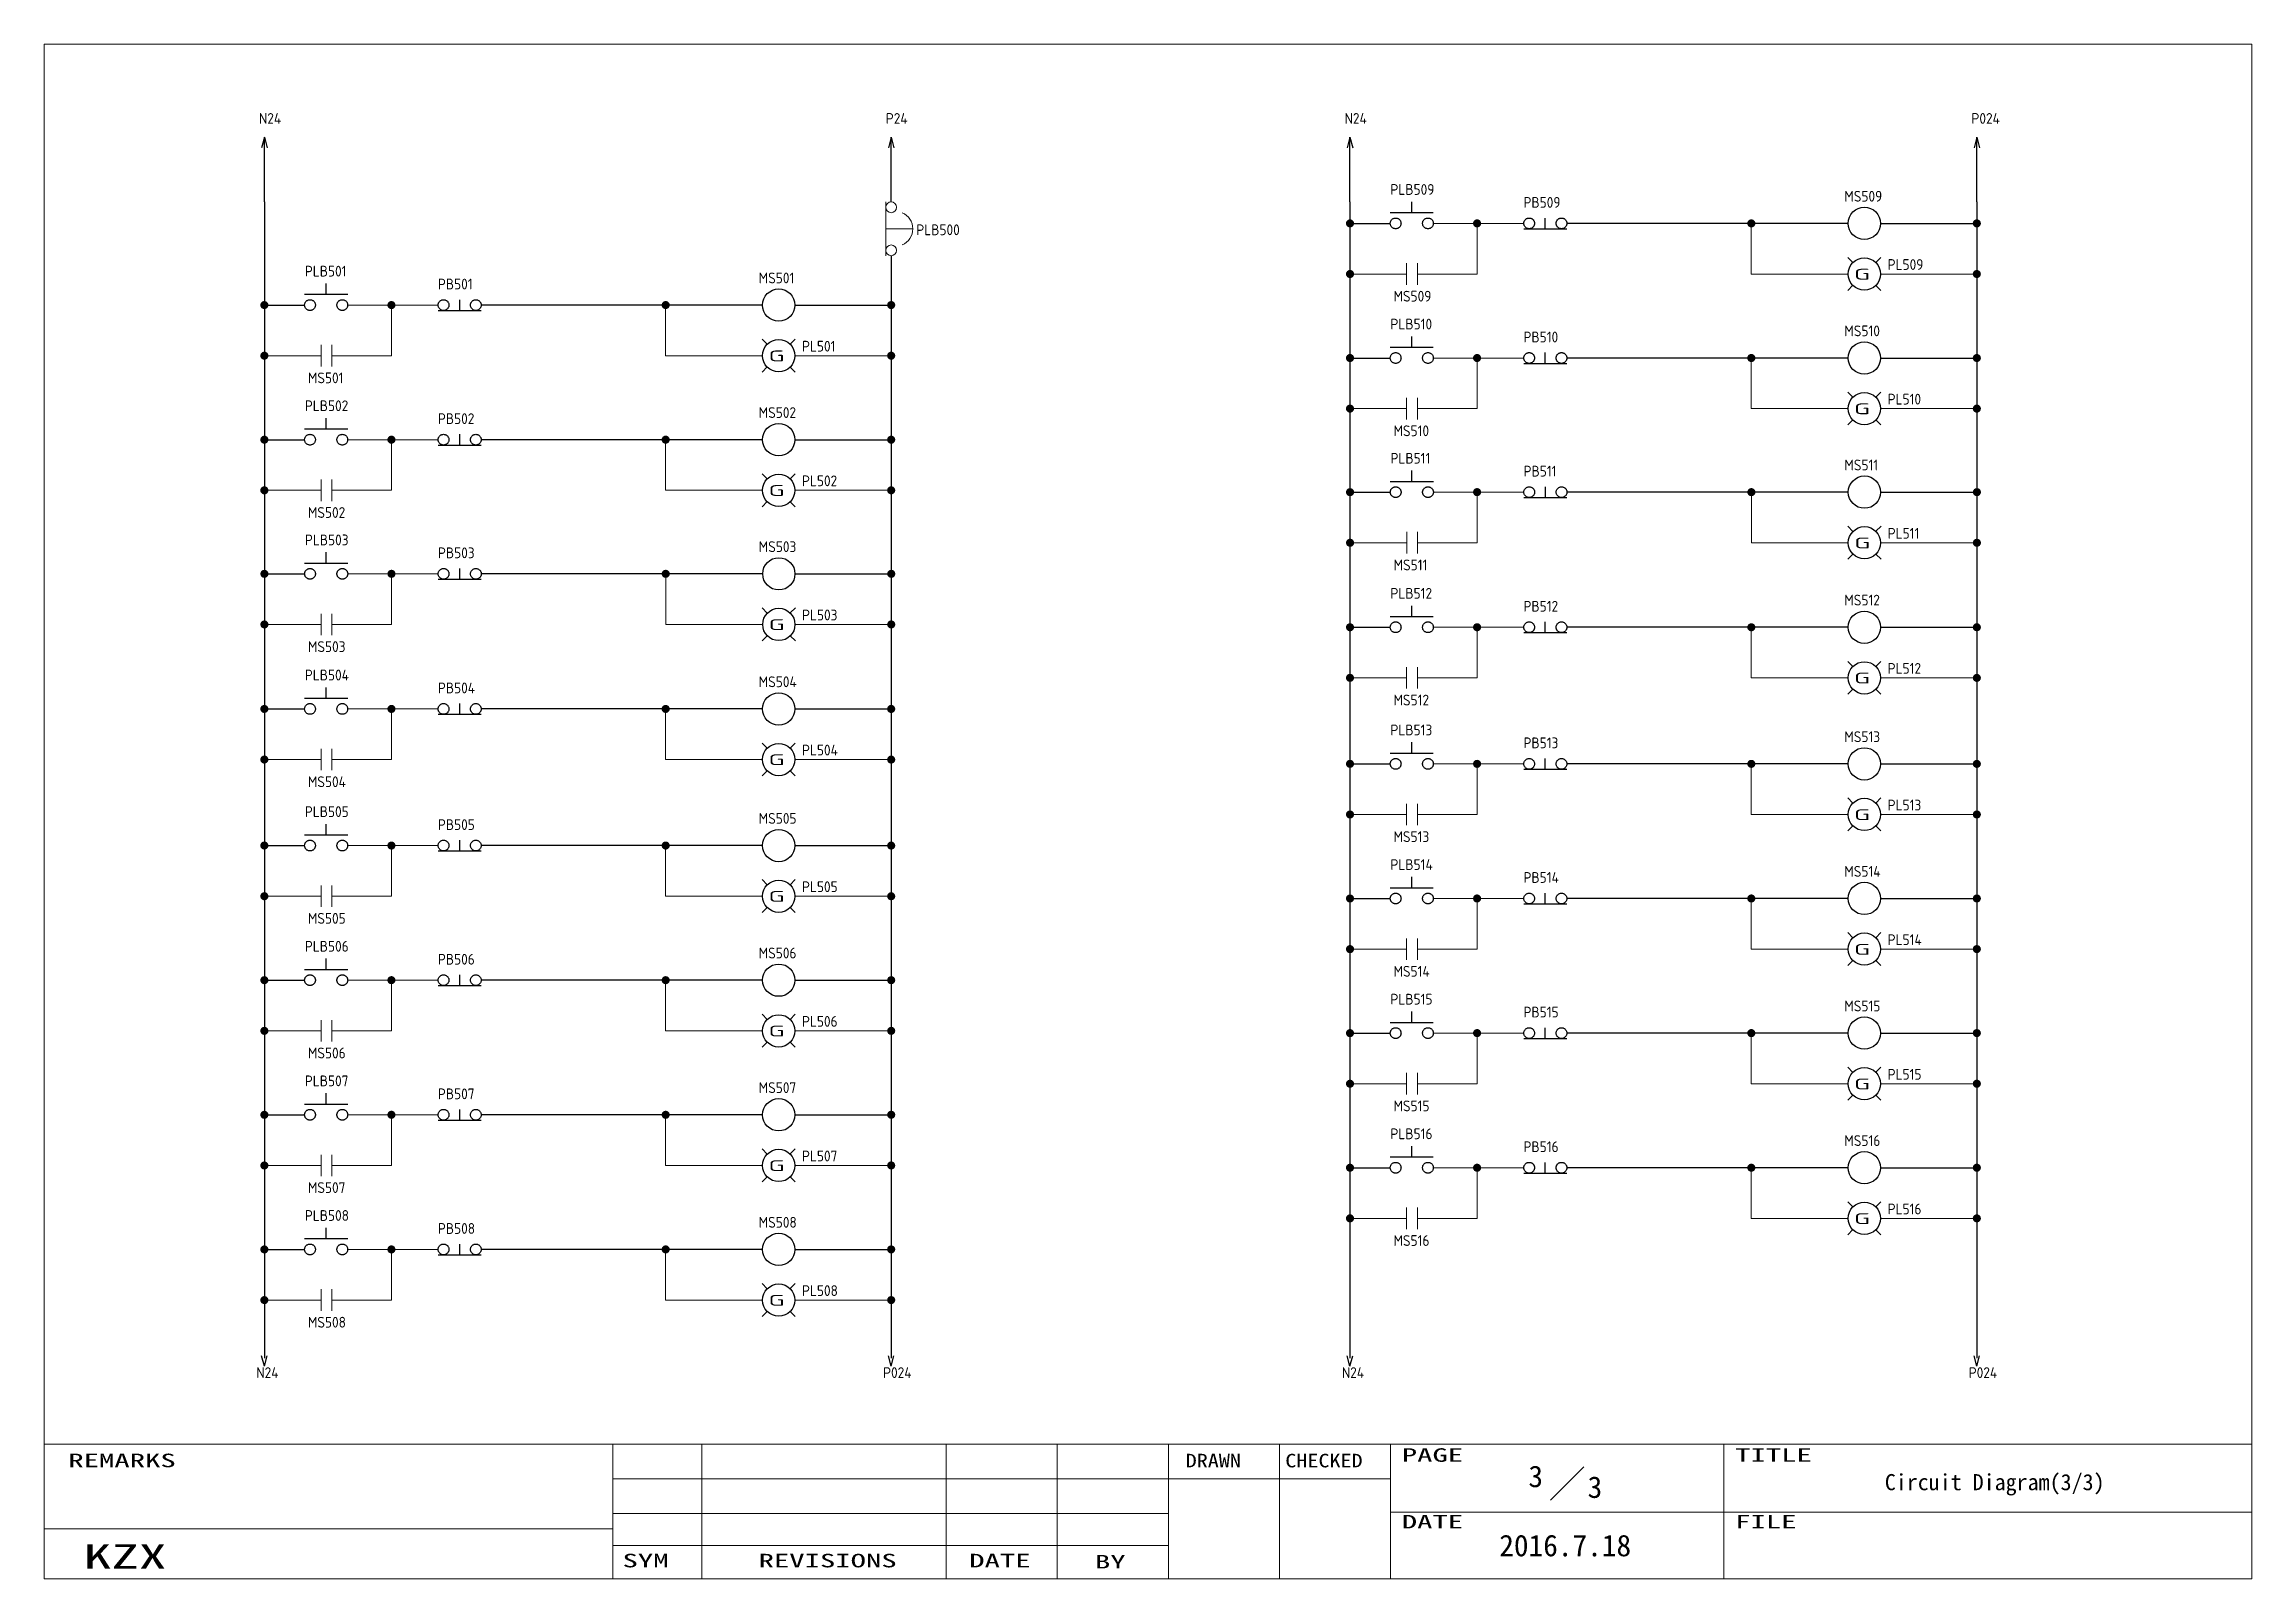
# Model space of a CAD drawing. Extents: x -319 to 2858, y -2689 to 285.
# Drawn here: x 1914 to 2324, y -2138.2 to -1853.2 of the extents above; entities that cross this region are included whole.
import ezdxf
from ezdxf.enums import TextEntityAlignment as Align

# ---------------------------------------------------------------- set-up
doc = ezdxf.new("R2010")
doc.units = 0
doc.header["$LTSCALE"] = 0.3
doc.header["$MEASUREMENT"] = 0
doc.linetypes.add('実線', pattern=[20001, 20000, -1])
doc.layers.get('0').update_dxf_attribs({"linetype": '実線'})
for name, color, linetype, lineweight in [('01図枠', 5, 'CONTINUOUS', 9), ('02接続図', 7, 'CONTINUOUS', 5), ('10外形', 7, 'CONTINUOUS', 9)]:
    doc.layers.add(name, color=color, linetype=linetype, lineweight=lineweight)
doc.layers.add('BLOCK', color=7, linetype='CONTINUOUS')
doc.layers.add('図形１', color=7, linetype='実線')
doc.styles.get("Standard").update_dxf_attribs({"font": 'ISOCP.shx', "height": 4, "bigfont": 'extfont.shx'})
doc.styles.add('電気標準', font='ISOCP.shx', dxfattribs={"height": 2.5, "bigfont": 'extfont.shx'})
doc.styles.add('ＭＳＰゴシック', font='')
doc.styles.get('ＭＳＰゴシック').set_extended_font_data('SimSun')

msp = doc.modelspace()

# ---------------------------------------------------------------- texts
at = {"width": 2.307692}
for p, p2 in [((2250.14, -1896.96), (2253.14, -1896.96)), ((2048.53, -1912.13), (2051.53, -1912.13)), ((2250.14, -1921.96), (2253.14, -1921.96)), ((2048.53, -1937.13), (2051.53, -1937.13)), ((2250.16, -1946.87), (2253.16, -1946.87)), ((2048.54, -1962.04), (2051.54, -1962.04)), ((2250.14, -1971.96), (2253.14, -1971.96)), ((2048.53, -1987.13), (2051.53, -1987.13)), ((2250.14, -1997.34), (2253.14, -1997.34)), ((2048.53, -2012.51), (2051.53, -2012.51)), ((2250.14, -2022.34), (2253.14, -2022.34)), ((2048.53, -2037.51), (2051.53, -2037.51)), ((2250.14, -2047.34), (2253.14, -2047.34)), ((2048.53, -2062.51), (2051.53, -2062.51)), ((2250.14, -2072.34), (2253.14, -2072.34)), ((2048.53, -2087.51), (2051.53, -2087.51))]:
    msp.add_text('G', height=2, dxfattribs=at).set_placement(p, p2, align=Align.FIT)
at = {"layer": '01図枠', "linetype": 'Continuous', "lineweight": 5, "style": 'ＭＳＰゴシック'}
for s, height, width, p in [('REMARKS', 2.513, 1.666667, (1918.5, -2114.99)), ('DRAWN', 2.513, 1.2, (2126.01, -2115.02)), ('CHECKED', 2.513, 1.2, (2144.51, -2115.02)), ('PAGE', 2.513, 1.666667, (2166.14, -2113.99)), ('TITLE', 2.513, 1.666667, (2228.05, -2113.99)), ('DATE', 2.513, 1.666667, (2166.14, -2126.37)), ('FILE', 2.513, 1.666667, (2228.05, -2126.37)), ('KZX', 4.523, 1.666667, (1921.34, -2131.83)), ('SYM', 2.513, 1.666667, (2021.42, -2133.59))]:
    msp.add_text(s, height=height, dxfattribs=dict(at, width=width)).set_placement(p, align=Align.TOP_LEFT)
at = {"layer": '01図枠', "linetype": 'Continuous', "lineweight": 5, "style": 'ＭＳＰゴシック', "width": 1.666667}
for s, p in [('REVISIONS', (2059.51, -2133.59)), ('DATE', (2091.51, -2133.59)), ('BY', (2112.01, -2133.8))]:
    msp.add_text(s, height=2.513, dxfattribs=at).set_placement(p, align=Align.TOP_CENTER)
at = {"layer": '02接続図', "style": 'ＭＳＰゴシック'}
for s, p in [('3', (2191.01, -2119.24)), ('3', (2202.01, -2121.24)), ('2016.7.18', (2196.49, -2132.08))]:
    msp.add_text(s, height=4, dxfattribs=at).set_placement(p, align=Align.MIDDLE)
msp.add_text('Circuit Diagram(3/3)', height=3, dxfattribs=at).set_placement((2255.84, -2120.28), align=Align.MIDDLE_LEFT)
at = {"layer": '図形１', "color": 7, "linetype": '実線', "style": '電気標準'}
for s, p in [('N24', (1953.91, -1868.03)), ('P24', (2070.31, -1868.03)), ('N24', (2155.52, -1868.03)), ('P024', (2271.93, -1868.03)), ('N24', (1953.41, -2100.94)), ('P024', (2069.81, -2100.94)), ('N24', (2155.02, -2100.94)), ('P024', (2271.43, -2100.94))]:
    msp.add_text(s, height=2, dxfattribs=at).set_placement(p)
at = {"layer": '図形１', "color": 4, "style": '電気標準'}
for s, p in [('PLB509', (2164.03, -1881.22)), ('PB509', (2188.74, -1883.62)), ('MS509', (2248.33, -1882.48)), ('PLB500', (2075.98, -1888.71)), ('PL509', (2256.37, -1895.16)), ('PLB501', (1962.42, -1896.39)), ('PB501', (1987.13, -1898.79)), ('MS501', (2046.71, -1897.65)), ('MS509', (2164.6, -1901.04)), ('PLB510', (2164.03, -1906.22)), ('MS510', (2248.33, -1907.48)), ('PL501', (2054.75, -1910.33)), ('PB510', (2188.74, -1908.62)), ('MS501', (1962.99, -1916.21)), ('PL510', (2256.37, -1920.16)), ('PLB502', (1962.42, -1921.39)), ('PB502', (1987.13, -1923.79)), ('MS502', (2046.71, -1922.65)), ('MS510', (2164.6, -1926.04)), ('PLB511', (2164.04, -1931.13)), ('MS511', (2248.34, -1932.39)), ('PL502', (2054.75, -1935.33)), ('PB511', (2188.76, -1933.53)), ('MS502', (1962.99, -1941.21)), ('PL511', (2256.38, -1945.07)), ('PLB503', (1962.43, -1946.3)), ('PB503', (1987.14, -1948.7)), ('MS503', (2046.72, -1947.56)), ('MS511', (2164.62, -1950.95)), ('PLB512', (2164.03, -1956.22)), ('MS512', (2248.33, -1957.48)), ('PL503', (2054.76, -1960.24)), ('PB512', (2188.74, -1958.62)), ('MS503', (1963, -1966.12)), ('PLB504', (1962.42, -1971.39)), ('PB504', (1987.13, -1973.79)), ('MS504', (2046.71, -1972.65)), ('PL512', (2256.37, -1970.16)), ('MS512', (2164.6, -1976.04)), ('PLB513', (2164.03, -1981.59)), ('PL504', (2054.75, -1985.33)), ('PB513', (2188.74, -1983.99)), ('MS513', (2248.33, -1982.85)), ('MS504', (1962.99, -1991.21)), ('PLB505', (1962.42, -1996.76)), ('MS505', (2046.71, -1998.02)), ('PL513', (2256.37, -1995.54)), ('PB505', (1987.13, -1999.17)), ('MS513', (2164.6, -2001.41)), ('PLB514', (2164.03, -2006.59)), ('PL505', (2054.75, -2010.71)), ('PB514', (2188.74, -2008.99)), ('MS514', (2248.33, -2007.85)), ('MS505', (1962.99, -2016.58)), ('PLB506', (1962.42, -2021.76)), ('MS506', (2046.71, -2023.02)), ('PL514', (2256.37, -2020.54)), ('PB506', (1987.13, -2024.17)), ('MS514', (2164.6, -2026.41)), ('PLB515', (2164.03, -2031.59)), ('PB515', (2188.74, -2033.99)), ('MS515', (2248.33, -2032.85)), ('PL506', (2054.75, -2035.71)), ('MS506', (1962.99, -2041.58)), ('PLB507', (1962.42, -2046.76)), ('PL515', (2256.37, -2045.54)), ('PB507', (1987.13, -2049.17)), ('MS507', (2046.71, -2048.02)), ('MS515', (2164.6, -2051.41)), ('PLB516', (2164.03, -2056.59)), ('PB516', (2188.74, -2058.99)), ('MS516', (2248.33, -2057.85)), ('PL507', (2054.75, -2060.71)), ('MS507', (1962.99, -2066.58)), ('PLB508', (1962.42, -2071.76)), ('PL516', (2256.37, -2070.54)), ('PB508', (1987.13, -2074.17)), ('MS508', (2046.71, -2073.02)), ('MS516', (2164.6, -2076.41)), ('PL508', (2054.75, -2085.71)), ('MS508', (1962.99, -2091.58))]:
    msp.add_text(s, height=2, dxfattribs=at).set_placement(p)

# ---------------------------------------------------------------- blocks, each defined once
blk = doc.blocks.new('矢印（右向）')
at = {"layer": 'BLOCK'}
for q in [(-1.93, 0.52), (-1.93, -0.52)]:
    blk.add_line((0, 0), q, dxfattribs=at)

# ---------------------------------------------------------------- linework, layer by layer
for p, q in [((1954.91, -1882.53), (1954.91, -1870.53)), ((2071.31, -1882.53), (2071.31, -1870.53)), ((2156.52, -1882.53), (2156.52, -1870.53)), ((2272.93, -1882.53), (2272.93, -1870.53)), ((2164, -1884.52), (2172, -1884.52)), ((2168, -1884.52), (2168, -1882.52)), ((2192.8, -1887.52), (2192.8, -1885.52)), ((2188.8, -1887.52), (2196.8, -1887.52)), ((2249.05, -1886.52), (2196.8, -1886.52)), ((2255.05, -1886.52), (2272.93, -1886.52)), ((1966.38, -1899.69), (1966.38, -1897.69)), ((1962.38, -1899.69), (1970.38, -1899.69)), ((1991.18, -1902.69), (1991.18, -1900.69)), ((2047.43, -1901.69), (1995.18, -1901.69)), ((2053.43, -1901.69), (2071.31, -1901.69)), ((1987.18, -1902.69), (1995.18, -1902.69)), ((2164, -1909.52), (2172, -1909.52)), ((2168, -1909.52), (2168, -1907.52)), ((2192.8, -1912.52), (2192.8, -1910.52)), ((2188.8, -1912.52), (2196.8, -1912.52)), ((2249.05, -1911.52), (2196.8, -1911.52)), ((2255.05, -1911.52), (2272.93, -1911.52)), ((1966.38, -1924.69), (1966.38, -1922.69)), ((1962.38, -1924.69), (1970.38, -1924.69)), ((1991.18, -1927.69), (1991.18, -1925.69)), ((2047.43, -1926.69), (1995.18, -1926.69)), ((2053.43, -1926.69), (2071.31, -1926.69)), ((1987.18, -1927.69), (1995.18, -1927.69)), ((2164.01, -1934.43), (2172.01, -1934.43)), ((2168.01, -1934.43), (2168.01, -1932.43)), ((2188.81, -1937.43), (2196.81, -1937.43)), ((2192.81, -1937.43), (2192.81, -1935.43)), ((2249.06, -1936.43), (2196.81, -1936.43)), ((2255.06, -1936.43), (2272.94, -1936.43)), ((1962.39, -1949.6), (1970.39, -1949.6)), ((1966.39, -1949.6), (1966.39, -1947.6)), ((1991.19, -1952.6), (1991.19, -1950.6)), ((2047.45, -1951.6), (1995.19, -1951.6)), ((2053.45, -1951.6), (2071.32, -1951.6)), ((1987.19, -1952.6), (1995.19, -1952.6)), ((2164, -1959.52), (2172, -1959.52)), ((2168, -1959.52), (2168, -1957.52)), ((2188.8, -1962.52), (2196.8, -1962.52)), ((2192.8, -1962.52), (2192.8, -1960.52)), ((2249.05, -1961.52), (2196.8, -1961.52)), ((2255.05, -1961.52), (2272.93, -1961.52)), ((1962.38, -1974.69), (1970.38, -1974.69)), ((1966.38, -1974.69), (1966.38, -1972.69)), ((1991.18, -1977.69), (1991.18, -1975.69)), ((1987.18, -1977.69), (1995.18, -1977.69)), ((2047.43, -1976.69), (1995.18, -1976.69)), ((2053.43, -1976.69), (2071.31, -1976.69)), ((2168, -1984.89), (2168, -1982.89)), ((2164, -1984.89), (2172, -1984.89)), ((2188.8, -1987.89), (2196.8, -1987.89)), ((2192.8, -1987.89), (2192.8, -1985.89)), ((2249.05, -1986.89), (2196.8, -1986.89)), ((2255.05, -1986.89), (2272.93, -1986.89)), ((1962.38, -2000.06), (1970.38, -2000.06)), ((1966.38, -2000.06), (1966.38, -1998.06)), ((1987.18, -2003.06), (1995.18, -2003.06)), ((1991.18, -2003.06), (1991.18, -2001.06)), ((2047.43, -2002.06), (1995.18, -2002.06)), ((2053.43, -2002.06), (2071.31, -2002.06)), ((2168, -2009.89), (2168, -2007.89)), ((2164, -2009.89), (2172, -2009.89)), ((2188.8, -2012.89), (2196.8, -2012.89)), ((2192.8, -2012.89), (2192.8, -2010.89)), ((2249.05, -2011.89), (2196.8, -2011.89)), ((2255.05, -2011.89), (2272.93, -2011.89)), ((1962.38, -2025.06), (1970.38, -2025.06)), ((1966.38, -2025.06), (1966.38, -2023.06)), ((1987.18, -2028.06), (1995.18, -2028.06)), ((1991.18, -2028.06), (1991.18, -2026.06)), ((2047.43, -2027.06), (1995.18, -2027.06)), ((2053.43, -2027.06), (2071.31, -2027.06)), ((2168, -2034.89), (2168, -2032.89)), ((2164, -2034.89), (2172, -2034.89)), ((2192.8, -2037.89), (2192.8, -2035.89)), ((2249.05, -2036.89), (2196.8, -2036.89)), ((2255.05, -2036.89), (2272.93, -2036.89)), ((2188.8, -2037.89), (2196.8, -2037.89)), ((1966.38, -2050.06), (1966.38, -2048.06)), ((1962.38, -2050.06), (1970.38, -2050.06)), ((1987.18, -2053.06), (1995.18, -2053.06)), ((1991.18, -2053.06), (1991.18, -2051.06)), ((2047.43, -2052.06), (1995.18, -2052.06)), ((2053.43, -2052.06), (2071.31, -2052.06)), ((2168, -2059.89), (2168, -2057.89)), ((2164, -2059.89), (2172, -2059.89)), ((2192.8, -2062.89), (2192.8, -2060.89)), ((2249.05, -2061.89), (2196.8, -2061.89)), ((2255.05, -2061.89), (2272.93, -2061.89)), ((2188.8, -2062.89), (2196.8, -2062.89)), ((1966.38, -2075.06), (1966.38, -2073.06)), ((1962.38, -2075.06), (1970.38, -2075.06)), ((1987.18, -2078.06), (1995.18, -2078.06)), ((1991.18, -2078.06), (1991.18, -2076.06)), ((2047.43, -2077.06), (1995.18, -2077.06)), ((2053.43, -2077.06), (2071.31, -2077.06))]:
    msp.add_line(p, q)
for centre in [(2165, -1886.52), (2171, -1886.52), (2189.8, -1886.52), (2195.8, -1886.52), (1963.38, -1901.69), (1969.38, -1901.69), (1988.18, -1901.69), (1994.18, -1901.69), (2165, -1911.52), (2171, -1911.52), (2189.8, -1911.52), (2195.8, -1911.52), (1963.38, -1926.69), (1969.38, -1926.69), (1988.18, -1926.69), (1994.18, -1926.69), (2165.01, -1936.43), (2171.01, -1936.43), (2189.81, -1936.43), (2195.81, -1936.43), (1963.39, -1951.6), (1969.39, -1951.6), (1988.19, -1951.6), (1994.19, -1951.6), (2165, -1961.52), (2171, -1961.52), (2189.8, -1961.52), (2195.8, -1961.52), (1963.38, -1976.69), (1969.38, -1976.69), (1988.18, -1976.69), (1994.18, -1976.69), (2165, -1986.89), (2171, -1986.89), (2189.8, -1986.89), (2195.8, -1986.89), (1963.38, -2002.06), (1969.38, -2002.06), (1988.18, -2002.06), (1994.18, -2002.06), (2165, -2011.89), (2171, -2011.89), (2189.8, -2011.89), (2195.8, -2011.89), (1963.38, -2027.06), (1969.38, -2027.06), (1988.18, -2027.06), (1994.18, -2027.06), (2165, -2036.89), (2171, -2036.89), (2189.8, -2036.89), (2195.8, -2036.89), (1963.38, -2052.06), (1969.38, -2052.06), (1988.18, -2052.06), (1994.18, -2052.06), (2165, -2061.89), (2171, -2061.89), (2189.8, -2061.89), (2195.8, -2061.89), (1963.38, -2077.06), (1969.38, -2077.06), (1988.18, -2077.06), (1994.18, -2077.06)]:
    msp.add_circle(centre, 1)
at = {"layer": '01図枠', "linetype": 'Continuous', "lineweight": 5}
for p, q in [((1914.01, -2138.24), (1914.01, -1853.24)), ((1914.01, -1853.24), (2324.01, -1853.24)), ((2324.01, -1853.24), (2324.01, -2138.24)), ((1914.01, -2113.24), (2324.01, -2113.24)), ((2019.62, -2113.24), (2019.62, -2138.24)), ((2036.13, -2113.24), (2036.13, -2138.24)), ((2081.53, -2113.24), (2081.53, -2138.24)), ((2102.16, -2113.24), (2102.16, -2138.24)), ((2122.8, -2113.24), (2122.8, -2138.24)), ((2143.44, -2138.24), (2143.44, -2113.24)), ((2164.07, -2113.24), (2164.07, -2138.24)), ((2225.98, -2138.24), (2225.98, -2113.24)), ((2019.62, -2119.66), (2122.8, -2119.66)), ((2122.8, -2119.66), (2164.07, -2119.66)), ((2199.93, -2117.43), (2193.74, -2123.62)), ((2019.62, -2126.09), (2122.8, -2126.09)), ((2164.07, -2125.85), (2324.01, -2125.85)), ((2019.62, -2128.95), (1914.01, -2128.95)), ((2019.62, -2132.04), (2122.8, -2132.04)), ((2324.01, -2138.24), (1914.01, -2138.24))]:
    msp.add_line(p, q, dxfattribs=at)
at = {"layer": '02接続図'}
for p, q in [((2070.34, -1882.53), (2070.34, -1892.53)), ((2075.34, -1887.53), (2070.34, -1887.53))]:
    msp.add_line(p, q, dxfattribs=at)
at = {"layer": '02接続図', "linetype": 'Continuous'}
for p, q in [((2167.04, -1897.92), (2167.04, -1893.92)), ((2169.04, -1897.92), (2169.04, -1893.92)), ((1965.43, -1913.09), (1965.43, -1909.09)), ((1967.43, -1913.09), (1967.43, -1909.09)), ((2167.04, -1922.92), (2167.04, -1918.92)), ((2169.04, -1922.92), (2169.04, -1918.92)), ((1965.43, -1938.09), (1965.43, -1934.09)), ((1967.43, -1938.09), (1967.43, -1934.09)), ((2167.05, -1947.83), (2167.05, -1943.83)), ((2169.05, -1947.83), (2169.05, -1943.83)), ((1965.44, -1963), (1965.44, -1959)), ((1967.44, -1963), (1967.44, -1959)), ((2167.04, -1972.92), (2167.04, -1968.92)), ((2169.04, -1972.92), (2169.04, -1968.92)), ((1965.43, -1988.09), (1965.43, -1984.09)), ((1967.43, -1988.09), (1967.43, -1984.09)), ((2167.04, -1998.29), (2167.04, -1994.29)), ((2169.04, -1998.29), (2169.04, -1994.29)), ((1965.43, -2013.47), (1965.43, -2009.47)), ((1967.43, -2013.47), (1967.43, -2009.47)), ((2167.04, -2023.29), (2167.04, -2019.29)), ((2169.04, -2023.29), (2169.04, -2019.29)), ((1965.43, -2038.47), (1965.43, -2034.47)), ((1967.43, -2038.47), (1967.43, -2034.47)), ((2167.04, -2048.29), (2167.04, -2044.29)), ((2169.04, -2048.29), (2169.04, -2044.29)), ((1965.43, -2063.47), (1965.43, -2059.47)), ((1967.43, -2063.47), (1967.43, -2059.47)), ((2167.04, -2073.29), (2167.04, -2069.29)), ((2169.04, -2073.29), (2169.04, -2069.29)), ((1965.43, -2088.47), (1965.43, -2084.47)), ((1967.43, -2088.47), (1967.43, -2084.47))]:
    msp.add_line(p, q, dxfattribs=at)
at = {"layer": '02接続図'}
for centre in [(2071.31, -1883.53), (2071.31, -1891.53)]:
    msp.add_circle(centre, 1, dxfattribs=at)
msp.add_arc((2072.09, -1887.53), 3.25, 292.6199, 67.3801, dxfattribs=at)
at = {"layer": '10外形'}
for p, q in [((2172, -1886.52), (2188.8, -1886.52)), ((2180.13, -1895.92), (2180.13, -1886.52)), ((2231.05, -1895.92), (2231.05, -1886.52)), ((2167.04, -1895.92), (2156.52, -1895.92)), ((2169.04, -1895.92), (2180.13, -1895.92)), ((2249.05, -1895.92), (2231.05, -1895.92)), ((2255.05, -1895.92), (2272.93, -1895.92)), ((1970.38, -1901.69), (1987.18, -1901.69)), ((1978.51, -1911.09), (1978.51, -1901.69)), ((2029.43, -1911.09), (2029.43, -1901.69)), ((1965.43, -1911.09), (1954.91, -1911.09)), ((1967.43, -1911.09), (1978.51, -1911.09)), ((2047.43, -1911.09), (2029.43, -1911.09)), ((2053.43, -1911.09), (2071.31, -1911.09)), ((2172, -1911.52), (2188.8, -1911.52)), ((2180.13, -1920.92), (2180.13, -1911.52)), ((2231.05, -1920.92), (2231.05, -1911.52)), ((2167.04, -1920.92), (2156.52, -1920.92)), ((2169.04, -1920.92), (2180.13, -1920.92)), ((2249.05, -1920.92), (2231.05, -1920.92)), ((2255.05, -1920.92), (2272.93, -1920.92)), ((1970.38, -1926.69), (1987.18, -1926.69)), ((1978.51, -1936.09), (1978.51, -1926.69)), ((2029.43, -1936.09), (2029.43, -1926.69)), ((1965.43, -1936.09), (1954.91, -1936.09)), ((1967.43, -1936.09), (1978.51, -1936.09)), ((2047.43, -1936.09), (2029.43, -1936.09)), ((2053.43, -1936.09), (2071.31, -1936.09)), ((2172.01, -1936.43), (2188.81, -1936.43)), ((2180.14, -1945.83), (2180.14, -1936.43)), ((2231.06, -1945.83), (2231.06, -1936.43)), ((2167.05, -1945.83), (2156.54, -1945.83)), ((2169.05, -1945.83), (2180.14, -1945.83)), ((2249.06, -1945.83), (2231.06, -1945.83)), ((2255.06, -1945.83), (2272.94, -1945.83)), ((1970.39, -1951.6), (1987.19, -1951.6)), ((1978.52, -1961), (1978.52, -1951.6)), ((2029.45, -1961), (2029.45, -1951.6)), ((1965.44, -1961), (1954.92, -1961)), ((1967.44, -1961), (1978.52, -1961)), ((2047.45, -1961), (2029.45, -1961)), ((2053.45, -1961), (2071.32, -1961)), ((2172, -1961.52), (2188.8, -1961.52)), ((2180.13, -1970.92), (2180.13, -1961.52)), ((2231.05, -1970.92), (2231.05, -1961.52)), ((2167.04, -1970.92), (2156.52, -1970.92)), ((2169.04, -1970.92), (2180.13, -1970.92)), ((2249.05, -1970.92), (2231.05, -1970.92)), ((2255.05, -1970.92), (2272.93, -1970.92)), ((1970.38, -1976.69), (1987.18, -1976.69)), ((1978.51, -1986.09), (1978.51, -1976.69)), ((2029.43, -1986.09), (2029.43, -1976.69)), ((1965.43, -1986.09), (1954.91, -1986.09)), ((1967.43, -1986.09), (1978.51, -1986.09)), ((2047.43, -1986.09), (2029.43, -1986.09)), ((2053.43, -1986.09), (2071.31, -1986.09)), ((2172, -1986.89), (2188.8, -1986.89)), ((2180.13, -1996.29), (2180.13, -1986.89)), ((2231.05, -1996.29), (2231.05, -1986.89)), ((2167.04, -1996.29), (2156.52, -1996.29)), ((2169.04, -1996.29), (2180.13, -1996.29)), ((2249.05, -1996.29), (2231.05, -1996.29)), ((2255.05, -1996.29), (2272.93, -1996.29)), ((1970.38, -2002.06), (1987.18, -2002.06)), ((1978.51, -2011.47), (1978.51, -2002.06)), ((2029.43, -2011.47), (2029.43, -2002.06)), ((1965.43, -2011.47), (1954.91, -2011.47)), ((1967.43, -2011.47), (1978.51, -2011.47)), ((2047.43, -2011.47), (2029.43, -2011.47)), ((2053.43, -2011.47), (2071.31, -2011.47)), ((2172, -2011.89), (2188.8, -2011.89)), ((2180.13, -2021.29), (2180.13, -2011.89)), ((2231.05, -2021.29), (2231.05, -2011.89)), ((2167.04, -2021.29), (2156.52, -2021.29)), ((2169.04, -2021.29), (2180.13, -2021.29)), ((2249.05, -2021.29), (2231.05, -2021.29)), ((2255.05, -2021.29), (2272.93, -2021.29)), ((1970.38, -2027.06), (1987.18, -2027.06)), ((1978.51, -2036.47), (1978.51, -2027.06)), ((2029.43, -2036.47), (2029.43, -2027.06)), ((1965.43, -2036.47), (1954.91, -2036.47)), ((1967.43, -2036.47), (1978.51, -2036.47)), ((2047.43, -2036.47), (2029.43, -2036.47)), ((2053.43, -2036.47), (2071.31, -2036.47)), ((2172, -2036.89), (2188.8, -2036.89)), ((2180.13, -2046.29), (2180.13, -2036.89)), ((2231.05, -2046.29), (2231.05, -2036.89)), ((2167.04, -2046.29), (2156.52, -2046.29)), ((2169.04, -2046.29), (2180.13, -2046.29)), ((2249.05, -2046.29), (2231.05, -2046.29)), ((2255.05, -2046.29), (2272.93, -2046.29)), ((1970.38, -2052.06), (1987.18, -2052.06)), ((1978.51, -2061.47), (1978.51, -2052.06)), ((2029.43, -2061.47), (2029.43, -2052.06)), ((1965.43, -2061.47), (1954.91, -2061.47)), ((1967.43, -2061.47), (1978.51, -2061.47)), ((2047.43, -2061.47), (2029.43, -2061.47)), ((2053.43, -2061.47), (2071.31, -2061.47)), ((2172, -2061.89), (2188.8, -2061.89)), ((2180.13, -2071.29), (2180.13, -2061.89)), ((2231.05, -2071.29), (2231.05, -2061.89)), ((2167.04, -2071.29), (2156.52, -2071.29)), ((2169.04, -2071.29), (2180.13, -2071.29)), ((2249.05, -2071.29), (2231.05, -2071.29)), ((2255.05, -2071.29), (2272.93, -2071.29)), ((1970.38, -2077.06), (1987.18, -2077.06)), ((1978.51, -2086.47), (1978.51, -2077.06)), ((2029.43, -2086.47), (2029.43, -2077.06)), ((1965.43, -2086.47), (1954.91, -2086.47)), ((1967.43, -2086.47), (1978.51, -2086.47)), ((2047.43, -2086.47), (2029.43, -2086.47)), ((2053.43, -2086.47), (2071.31, -2086.47))]:
    msp.add_line(p, q, dxfattribs=at)
at = {"layer": 'BLOCK'}
for centre in [(2252.05, -1886.52), (2252.05, -1895.92), (2050.43, -1901.69), (2050.43, -1911.09), (2252.05, -1911.52), (2252.05, -1920.92), (2050.43, -1926.69), (2050.43, -1936.09), (2252.06, -1936.43), (2252.06, -1945.83), (2050.45, -1951.6), (2050.45, -1961), (2252.05, -1961.52), (2252.05, -1970.92), (2050.43, -1976.69), (2050.43, -1986.09), (2252.05, -1986.89), (2252.05, -1996.29), (2050.43, -2002.06), (2050.43, -2011.47), (2252.05, -2011.89), (2252.05, -2021.29), (2050.43, -2027.06), (2050.43, -2036.47), (2252.05, -2036.89), (2252.05, -2046.29), (2050.43, -2052.06), (2050.43, -2061.47), (2252.05, -2061.89), (2252.05, -2071.29), (2050.43, -2077.06), (2050.43, -2086.47)]:
    msp.add_circle(centre, 3, dxfattribs=at)
at = {"layer": '図形１', "color": 7}
for p, q in [((1954.91, -1882.53), (1954.91, -1950.36)), ((2156.52, -1882.53), (2156.52, -1957.21)), ((2272.93, -1882.53), (2272.93, -1957.21)), ((2071.31, -1892.53), (2071.31, -1950.36)), ((1954.91, -1950.36), (1954.91, -2097.25)), ((2071.31, -1950.36), (2071.31, -2097.25)), ((2156.52, -1950.36), (2156.52, -2097.25)), ((2272.93, -1950.36), (2272.93, -2097.25))]:
    msp.add_line(p, q, dxfattribs=at)
at = {"layer": '図形１'}
for p, q in [((2156.52, -1886.52), (2164, -1886.52)), ((2249.92, -1893.81), (2248.95, -1892.85)), ((2254.17, -1893.79), (2255.13, -1892.85)), ((2248.95, -1898.96), (2249.9, -1898.01)), ((2255.13, -1898.96), (2254.19, -1898.03)), ((1954.91, -1901.69), (1962.38, -1901.69)), ((2048.3, -1908.98), (2047.33, -1908.02)), ((2052.55, -1908.96), (2053.51, -1908.02)), ((2047.33, -1914.13), (2048.29, -1913.18)), ((2053.51, -1914.13), (2052.57, -1913.2)), ((2156.52, -1911.52), (2164, -1911.52)), ((2249.92, -1918.81), (2248.95, -1917.85)), ((2254.17, -1918.79), (2255.13, -1917.85)), ((1954.91, -1926.69), (1962.38, -1926.69)), ((2248.95, -1923.96), (2249.9, -1923.01)), ((2255.13, -1923.96), (2254.19, -1923.03)), ((2048.3, -1933.98), (2047.33, -1933.02)), ((2052.55, -1933.96), (2053.51, -1933.02)), ((2047.33, -1939.13), (2048.29, -1938.18)), ((2053.51, -1939.13), (2052.57, -1938.2)), ((2156.54, -1936.43), (2164.01, -1936.43)), ((2249.93, -1943.72), (2248.96, -1942.76)), ((2254.18, -1943.7), (2255.14, -1942.76)), ((1954.92, -1951.6), (1962.39, -1951.6)), ((2248.96, -1948.87), (2249.92, -1947.92)), ((2255.14, -1948.87), (2254.2, -1947.94)), ((2048.31, -1958.89), (2047.34, -1957.93)), ((2052.56, -1958.87), (2053.52, -1957.93)), ((2047.34, -1964.04), (2048.3, -1963.09)), ((2053.52, -1964.04), (2052.58, -1963.11)), ((2156.52, -1961.52), (2164, -1961.52)), ((2249.92, -1968.81), (2248.95, -1967.85)), ((2254.17, -1968.79), (2255.13, -1967.85)), ((2248.95, -1973.96), (2249.9, -1973.01)), ((2255.13, -1973.96), (2254.19, -1973.03)), ((1954.91, -1976.69), (1962.38, -1976.69)), ((2048.3, -1983.98), (2047.33, -1983.02)), ((2052.55, -1983.96), (2053.51, -1983.02)), ((2047.33, -1989.13), (2048.29, -1988.18)), ((2053.51, -1989.13), (2052.57, -1988.2)), ((2156.52, -1986.89), (2164, -1986.89)), ((2249.92, -1994.18), (2248.95, -1993.22)), ((2254.17, -1994.17), (2255.13, -1993.22)), ((2248.95, -1999.33), (2249.9, -1998.39)), ((2255.13, -1999.33), (2254.19, -1998.4)), ((1954.91, -2002.06), (1962.38, -2002.06)), ((2048.3, -2009.36), (2047.33, -2008.39)), ((2052.55, -2009.34), (2053.51, -2008.39)), ((2156.52, -2011.89), (2164, -2011.89)), ((2047.33, -2014.5), (2048.29, -2013.56)), ((2053.51, -2014.5), (2052.57, -2013.57)), ((2249.92, -2019.18), (2248.95, -2018.22)), ((2254.17, -2019.17), (2255.13, -2018.22)), ((2248.95, -2024.33), (2249.9, -2023.39)), ((2255.13, -2024.33), (2254.19, -2023.4)), ((1954.91, -2027.06), (1962.38, -2027.06)), ((2048.3, -2034.36), (2047.33, -2033.39)), ((2052.55, -2034.34), (2053.51, -2033.39)), ((2156.52, -2036.89), (2164, -2036.89)), ((2047.33, -2039.5), (2048.29, -2038.56)), ((2053.51, -2039.5), (2052.57, -2038.57)), ((2249.92, -2044.18), (2248.95, -2043.22)), ((2254.17, -2044.17), (2255.13, -2043.22)), ((2248.95, -2049.33), (2249.9, -2048.39)), ((2255.13, -2049.33), (2254.19, -2048.4)), ((1954.91, -2052.06), (1962.38, -2052.06)), ((2048.3, -2059.36), (2047.33, -2058.39)), ((2052.55, -2059.34), (2053.51, -2058.39)), ((2156.52, -2061.89), (2164, -2061.89)), ((2047.33, -2064.5), (2048.29, -2063.56)), ((2053.51, -2064.5), (2052.57, -2063.57)), ((2249.92, -2069.18), (2248.95, -2068.22)), ((2254.17, -2069.17), (2255.13, -2068.22)), ((2248.95, -2074.33), (2249.9, -2073.39)), ((2255.13, -2074.33), (2254.19, -2073.4)), ((1954.91, -2077.06), (1962.38, -2077.06)), ((2048.3, -2084.36), (2047.33, -2083.39)), ((2052.55, -2084.34), (2053.51, -2083.39)), ((2047.33, -2089.5), (2048.29, -2088.56)), ((2053.51, -2089.5), (2052.57, -2088.57))]:
    msp.add_line(p, q, dxfattribs=at)
at = {"layer": '図形１', "const_width": 0.75}
for points in [[(2156.15, -1886.52, 1), (2156.9, -1886.52, 1)], [(2179.75, -1886.52, 1), (2180.5, -1886.52, 1)], [(2230.68, -1886.52, 1), (2231.43, -1886.52, 1)], [(2272.56, -1886.52, 1), (2273.31, -1886.52, 1)], [(2156.15, -1895.92, 1), (2156.9, -1895.92, 1)], [(2272.56, -1895.92, 1), (2273.31, -1895.92, 1)], [(1954.53, -1901.69, 1), (1955.28, -1901.69, 1)], [(1978.13, -1901.69, 1), (1978.88, -1901.69, 1)], [(2029.06, -1901.69, 1), (2029.81, -1901.69, 1)], [(2070.94, -1901.69, 1), (2071.69, -1901.69, 1)], [(1954.53, -1911.09, 1), (1955.28, -1911.09, 1)], [(2070.94, -1911.09, 1), (2071.69, -1911.09, 1)], [(2156.15, -1911.52, 1), (2156.9, -1911.52, 1)], [(2179.75, -1911.52, 1), (2180.5, -1911.52, 1)], [(2230.68, -1911.52, 1), (2231.43, -1911.52, 1)], [(2272.56, -1911.52, 1), (2273.31, -1911.52, 1)], [(2156.15, -1920.92, 1), (2156.9, -1920.92, 1)], [(2272.56, -1920.92, 1), (2273.31, -1920.92, 1)], [(1954.53, -1926.69, 1), (1955.28, -1926.69, 1)], [(1978.13, -1926.69, 1), (1978.88, -1926.69, 1)], [(2029.06, -1926.69, 1), (2029.81, -1926.69, 1)], [(2070.94, -1926.69, 1), (2071.69, -1926.69, 1)], [(1954.53, -1936.09, 1), (1955.28, -1936.09, 1)], [(2070.94, -1936.09, 1), (2071.69, -1936.09, 1)], [(2156.16, -1936.43, 1), (2156.91, -1936.43, 1)], [(2179.76, -1936.43, 1), (2180.51, -1936.43, 1)], [(2230.69, -1936.43, 1), (2231.44, -1936.43, 1)], [(2272.57, -1936.43, 1), (2273.32, -1936.43, 1)], [(2156.16, -1945.83, 1), (2156.91, -1945.83, 1)], [(2272.57, -1945.83, 1), (2273.32, -1945.83, 1)], [(1954.54, -1951.6, 1), (1955.29, -1951.6, 1)], [(1978.14, -1951.6, 1), (1978.89, -1951.6, 1)], [(2029.07, -1951.6, 1), (2029.82, -1951.6, 1)], [(2070.95, -1951.6, 1), (2071.7, -1951.6, 1)], [(1954.54, -1961, 1), (1955.29, -1961, 1)], [(2070.95, -1961, 1), (2071.7, -1961, 1)], [(2156.15, -1961.52, 1), (2156.9, -1961.52, 1)], [(2179.75, -1961.52, 1), (2180.5, -1961.52, 1)], [(2230.68, -1961.52, 1), (2231.43, -1961.52, 1)], [(2272.56, -1961.52, 1), (2273.31, -1961.52, 1)], [(2156.15, -1970.92, 1), (2156.9, -1970.92, 1)], [(2272.56, -1970.92, 1), (2273.31, -1970.92, 1)], [(1954.53, -1976.69, 1), (1955.28, -1976.69, 1)], [(1978.13, -1976.69, 1), (1978.88, -1976.69, 1)], [(2029.06, -1976.69, 1), (2029.81, -1976.69, 1)], [(2070.94, -1976.69, 1), (2071.69, -1976.69, 1)], [(1954.53, -1986.09, 1), (1955.28, -1986.09, 1)], [(2070.94, -1986.09, 1), (2071.69, -1986.09, 1)], [(2156.15, -1986.89, 1), (2156.9, -1986.89, 1)], [(2179.75, -1986.89, 1), (2180.5, -1986.89, 1)], [(2230.68, -1986.89, 1), (2231.43, -1986.89, 1)], [(2272.56, -1986.89, 1), (2273.31, -1986.89, 1)], [(2156.15, -1996.29, 1), (2156.9, -1996.29, 1)], [(2272.56, -1996.29, 1), (2273.31, -1996.29, 1)], [(1954.53, -2002.06, 1), (1955.28, -2002.06, 1)], [(1978.13, -2002.06, 1), (1978.88, -2002.06, 1)], [(2029.06, -2002.06, 1), (2029.81, -2002.06, 1)], [(2070.94, -2002.06, 1), (2071.69, -2002.06, 1)], [(1954.53, -2011.47, 1), (1955.28, -2011.47, 1)], [(2070.94, -2011.47, 1), (2071.69, -2011.47, 1)], [(2156.15, -2011.89, 1), (2156.9, -2011.89, 1)], [(2179.75, -2011.89, 1), (2180.5, -2011.89, 1)], [(2230.68, -2011.89, 1), (2231.43, -2011.89, 1)], [(2272.56, -2011.89, 1), (2273.31, -2011.89, 1)], [(2156.15, -2021.29, 1), (2156.9, -2021.29, 1)], [(2272.56, -2021.29, 1), (2273.31, -2021.29, 1)], [(1954.53, -2027.06, 1), (1955.28, -2027.06, 1)], [(1978.13, -2027.06, 1), (1978.88, -2027.06, 1)], [(2029.06, -2027.06, 1), (2029.81, -2027.06, 1)], [(2070.94, -2027.06, 1), (2071.69, -2027.06, 1)], [(1954.53, -2036.47, 1), (1955.28, -2036.47, 1)], [(2070.94, -2036.47, 1), (2071.69, -2036.47, 1)], [(2156.15, -2036.89, 1), (2156.9, -2036.89, 1)], [(2179.75, -2036.89, 1), (2180.5, -2036.89, 1)], [(2230.68, -2036.89, 1), (2231.43, -2036.89, 1)], [(2272.56, -2036.89, 1), (2273.31, -2036.89, 1)], [(2156.15, -2046.29, 1), (2156.9, -2046.29, 1)], [(2272.56, -2046.29, 1), (2273.31, -2046.29, 1)], [(1954.53, -2052.06, 1), (1955.28, -2052.06, 1)], [(1978.13, -2052.06, 1), (1978.88, -2052.06, 1)], [(2029.06, -2052.06, 1), (2029.81, -2052.06, 1)], [(2070.94, -2052.06, 1), (2071.69, -2052.06, 1)], [(1954.53, -2061.47, 1), (1955.28, -2061.47, 1)], [(2070.94, -2061.47, 1), (2071.69, -2061.47, 1)], [(2156.15, -2061.89, 1), (2156.9, -2061.89, 1)], [(2179.75, -2061.89, 1), (2180.5, -2061.89, 1)], [(2230.68, -2061.89, 1), (2231.43, -2061.89, 1)], [(2272.56, -2061.89, 1), (2273.31, -2061.89, 1)], [(2156.15, -2071.29, 1), (2156.9, -2071.29, 1)], [(2272.56, -2071.29, 1), (2273.31, -2071.29, 1)], [(1954.53, -2077.06, 1), (1955.28, -2077.06, 1)], [(1978.13, -2077.06, 1), (1978.88, -2077.06, 1)], [(2029.06, -2077.06, 1), (2029.81, -2077.06, 1)], [(2070.94, -2077.06, 1), (2071.69, -2077.06, 1)], [(1954.53, -2086.47, 1), (1955.28, -2086.47, 1)], [(2070.94, -2086.47, 1), (2071.69, -2086.47, 1)]]:
    msp.add_lwpolyline(points, format="xyb", close=True, dxfattribs=at)

# ---------------------------------------------------------------- block references
at = {"layer": '図形１', "color": 7, "xscale": -1, "rotation": 270}
for p in [(1954.91, -1870.53), (2071.31, -1870.53), (2156.52, -1870.53), (2272.93, -1870.53)]:
    msp.add_blockref('矢印（右向）', p, dxfattribs=at)
at = {"layer": '図形１', "color": 7, "rotation": 270}
for p in [(1954.91, -2098.75), (2071.31, -2098.75), (2156.52, -2098.75), (2272.93, -2098.75)]:
    msp.add_blockref('矢印（右向）', p, dxfattribs=at)

msp.set_redraw_order([(e.dxf.handle, doc.entitydb.next_handle()) for e in msp.query("TEXT MTEXT ATTDEF DIMENSION ARC_DIMENSION")])  # texts and dimensions are drawn at this point

doc.saveas('drawing.dxf')
